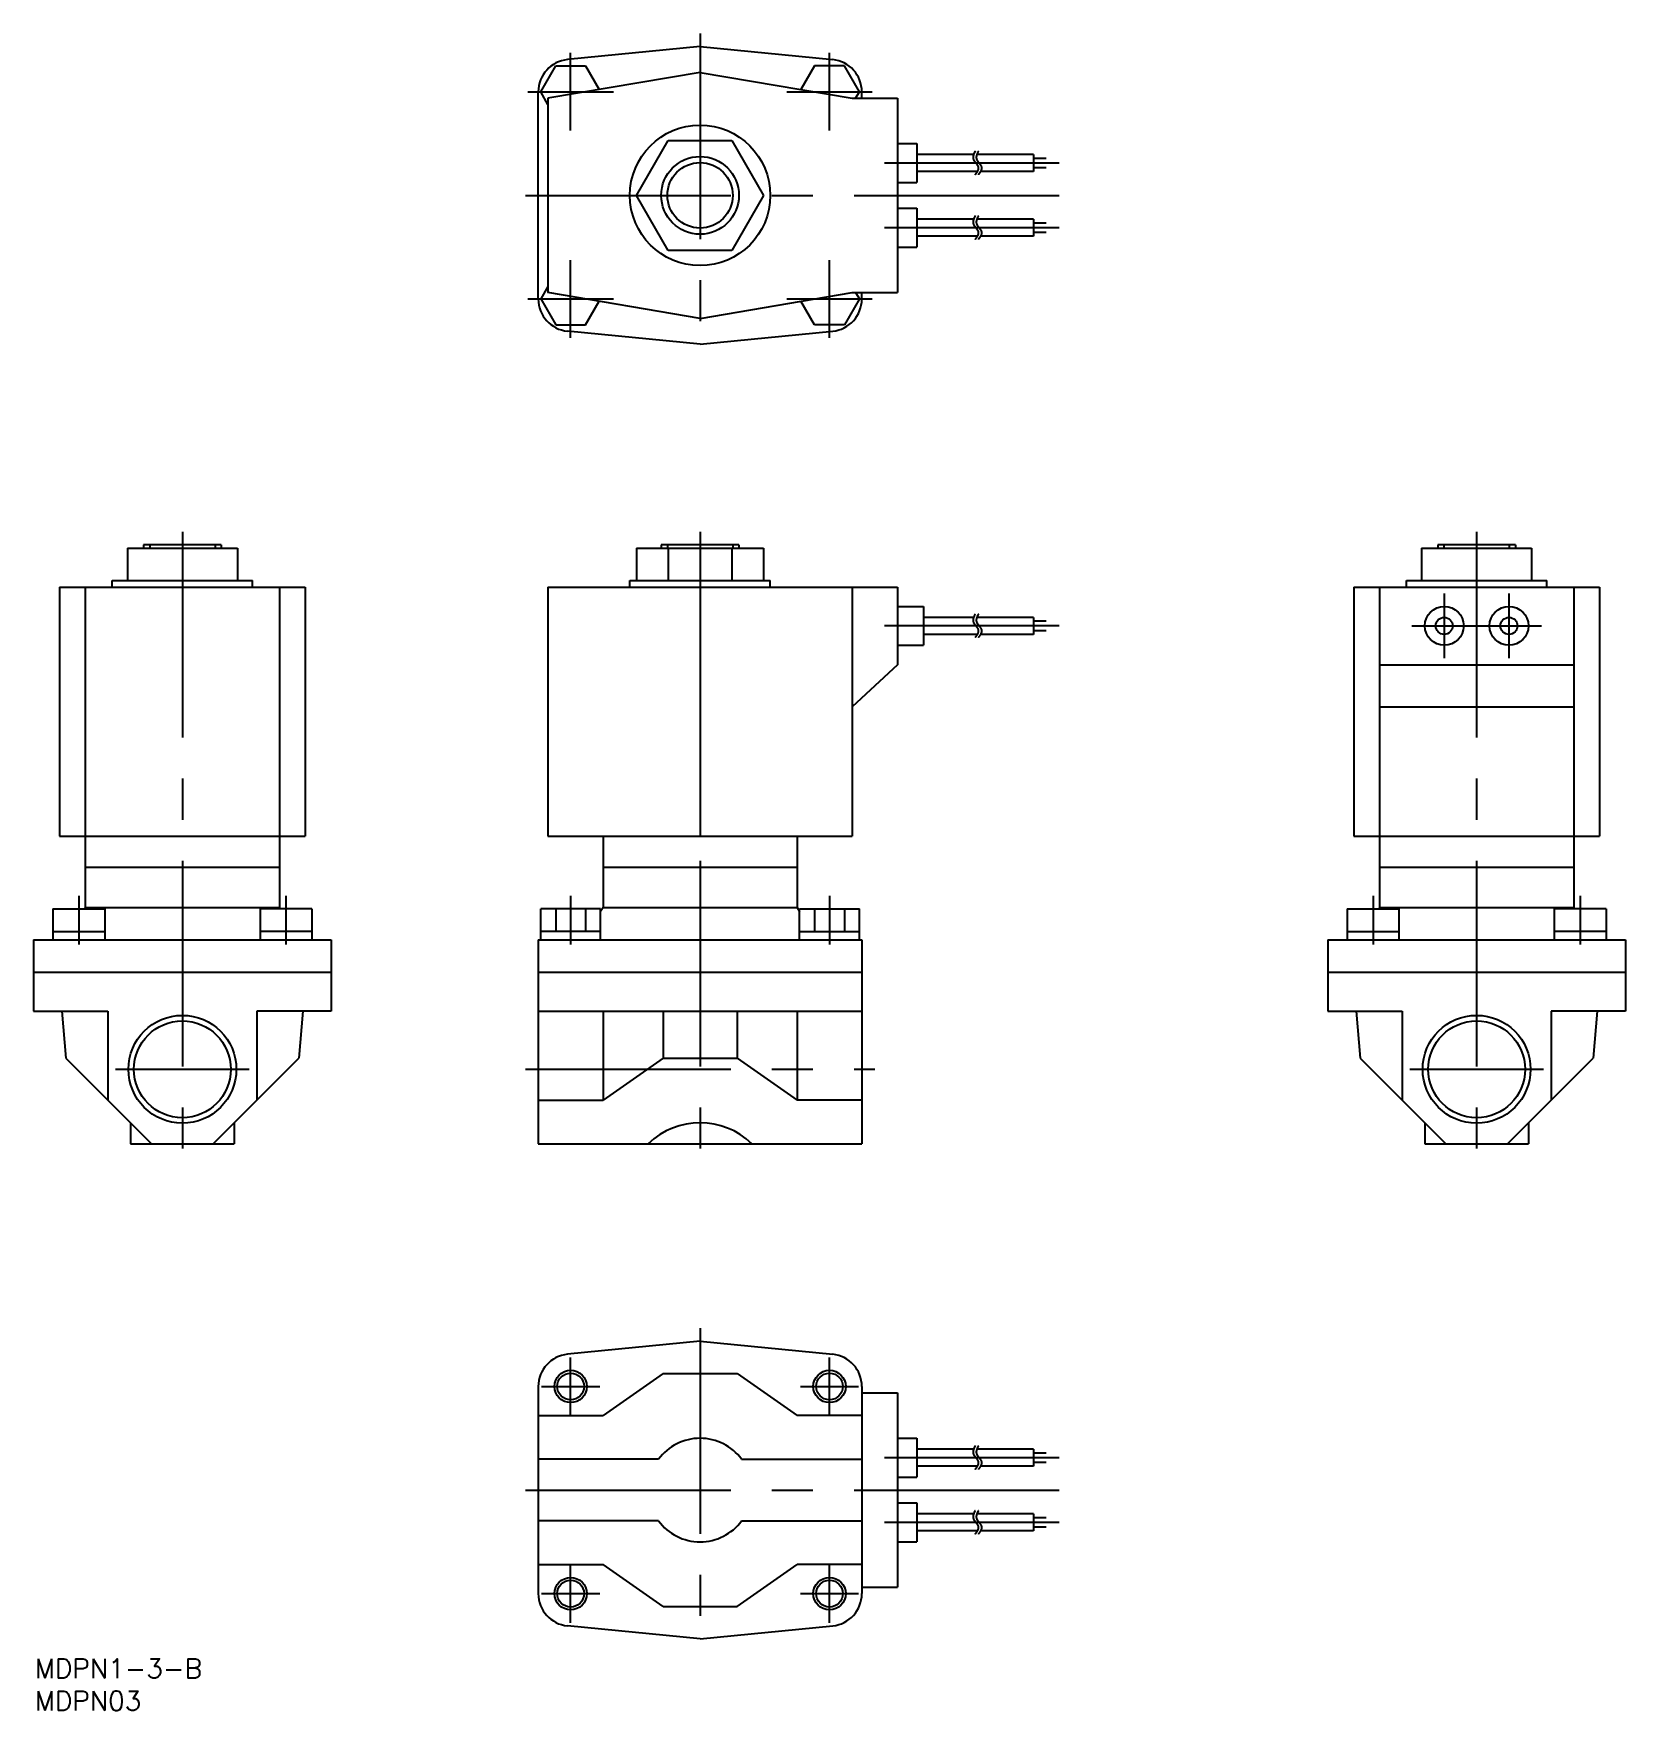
# Model space of a CAD drawing. Extents: x -223 to 23, y -99 to 160.
import ezdxf

# ---------------------------------------------------------------- set-up
doc = ezdxf.new("R2010")
doc.units = 0
doc.linetypes.add('CENTER', pattern=[50.8, 31.75, -6.35, 6.35, -6.35])
doc.layers.get('0').update_dxf_attribs({"linetype": 'CONTINUOUS'})
doc.layers.add('CENTER', color=1, linetype='CONTINUOUS')
doc.styles.get("Standard").update_dxf_attribs({"font": 'txt.shx', "height": 3, "bigfont": 'bigfont.shx'})

# ---------------------------------------------------------------- blocks, each defined once
blk = doc.blocks.new('*U2')
at = {"color": 7, "linetype": 'CONTINUOUS'}
blk.add_text('MDPN03', height=3, dxfattribs=at).set_placement((-222.8, -99.05))
blk = doc.blocks.new('*U3')
at = {"color": 7, "linetype": 'CONTINUOUS'}
blk.add_text('MDPN1-3-B', height=3, dxfattribs=at).set_placement((-222.8, -94.05))

msp = doc.modelspace()

# ---------------------------------------------------------------- linework, layer by layer
at = {"color": 7, "linetype": 'CONTINUOUS'}
for p, q in [((-120, 157.99999), (-140.49152, 155.97578)), ((-120, 157.99999), (-99.50848, 155.97577)), ((-144.6188, 150.99998), (-142.3094, 154.99997)), ((-120, 153.99999), (-143.5, 149.99999)), ((-142.3094, 155.00002), (-137.6906, 155.00002)), ((-137.69059, 154.99999), (-135.58197, 151.34775)), ((-120, 154), (-96.5, 150)), ((-102.30941, 155), (-104.41803, 151.34775)), ((-97.6906, 155.00002), (-102.3094, 155.00002)), ((-95.3812, 150.99999), (-97.6906, 154.99999)), ((-145, 119), (-145, 151)), ((-143.5, 149.06216), (-144.6188, 150.99997)), ((-95.95854, 150), (-95.3812, 150.99998)), ((-95, 150), (-95, 151)), ((-143.5, 150), (-143.5, 120)), ((-96.5, 150), (-89.5, 150)), ((-89.5, 150), (-89.5, 120)), ((-129.81496, 135), (-124.90748, 143.5)), ((-124.90748, 143.5), (-115.09252, 143.5)), ((-115.09252, 143.50001), (-110.18504, 135)), ((-89.5, 143.00004), (-86.5, 143.00004)), ((-86.5, 143.00004), (-86.5, 137.00004)), ((-77.72684, 141.315), (-86.49995, 141.315)), ((-68.5, 141.315), (-77.22684, 141.315)), ((-68.5, 141.315), (-68.5, 138.685)), ((-68.5, 140.75), (-66.5, 140.75)), ((-77.17236, 138.685), (-86.49995, 138.685)), ((-68.5, 138.685), (-76.67236, 138.685)), ((-66.5, 139.25), (-68.5, 139.25)), ((-124.90748, 126.5), (-129.81496, 135)), ((-110.18504, 135), (-115.09252, 126.5)), ((-89.5, 137.00004), (-86.5, 137.00004)), ((-89.5, 133.00004), (-86.5, 133.00004)), ((-86.5, 133.00004), (-86.5, 127.00004)), ((-77.72684, 131.315), (-86.49995, 131.315)), ((-68.5, 131.315), (-77.22684, 131.315)), ((-68.5, 131.315), (-68.5, 128.685)), ((-68.5, 130.75), (-66.5, 130.75)), ((-89.5, 127.00004), (-86.5, 127.00004)), ((-77.17236, 128.685), (-86.49995, 128.685)), ((-68.5, 128.685), (-76.67236, 128.685)), ((-66.5, 129.25), (-68.5, 129.25)), ((-115.09252, 126.5), (-124.90748, 126.5)), ((-143.5, 120.9378), (-144.61878, 119)), ((-120, 116.00001), (-143.49999, 120)), ((-120, 116), (-96.5, 120)), ((-96.5, 120), (-89.5, 120)), ((-95.95854, 120), (-95.3812, 119)), ((-95, 119), (-95, 120)), ((-144.6188, 119.00001), (-142.3094, 115.00001)), ((-137.69057, 114.99998), (-135.58194, 118.65225)), ((-102.30941, 114.99999), (-104.41804, 118.65225)), ((-95.3812, 119), (-97.6906, 114.99999)), ((-142.3094, 114.99998), (-137.6906, 114.99998)), ((-120, 112), (-140.49152, 114.02422)), ((-120, 112), (-99.50847, 114.02422)), ((-97.6906, 114.99998), (-102.3094, 114.99998)), ((-208.5, 80.5), (-191.5, 80.5)), ((-208.5, 80.5), (-208.5, 75.5)), ((-194, 81), (-206, 81)), ((-206, 81), (-206, 80.5)), ((-200, 80.5), (-200, 75.5)), ((-194, 81), (-194, 80.5)), ((-191.5, 80.5), (-191.5, 75.5)), ((-129.81496, 80.5), (-110.18504, 80.5)), ((-129.81496, 80.5), (-129.81496, 75.5)), ((-114, 81), (-126, 81)), ((-126, 81), (-126, 80.5)), ((-124.90748, 80.5), (-124.90748, 75.5)), ((-115.09252, 80.5), (-115.09252, 75.5)), ((-114, 81), (-114, 80.5)), ((-110.18504, 80.5), (-110.18504, 75.5)), ((-8.5, 80.5), (8.5, 80.5)), ((-8.5, 80.5), (-8.5, 75.5)), ((6, 81), (-6, 81)), ((-6, 81), (-6, 80.5)), ((0, 80.5), (0, 75.5)), ((6, 81), (6, 80.5)), ((8.5, 80.5), (8.5, 75.5)), ((-210.85, 75.5), (-189.15, 75.5)), ((-210.85, 74.5), (-210.85, 75.5)), ((-189.15, 74.5), (-189.15, 75.5)), ((-130.85, 75.5), (-109.15, 75.5)), ((-130.85, 74.5), (-130.85, 75.5)), ((-109.15, 74.5), (-109.15, 75.5)), ((-10.85, 75.5), (10.85, 75.5)), ((-10.85, 74.5), (-10.85, 75.5)), ((10.85, 74.5), (10.85, 75.5)), ((-219, 74.5), (-219, 36)), ((-219, 74.5), (-181, 74.5)), ((-215, 74.5), (-215, 36)), ((-185, 74.5), (-185, 36)), ((-181, 74.5), (-181, 36)), ((-143.5, 74.5), (-143.5, 36)), ((-143.5, 74.5), (-89.5, 74.5)), ((-120, 74.5), (-120, 36)), ((-96.5, 74.5), (-96.5, 36)), ((-89.5, 74.5), (-89.5, 62.5)), ((-19, 74.5), (-19, 36)), ((-19, 74.5), (19, 74.5)), ((-15, 74.5), (-15, 36)), ((15, 74.5), (15, 36)), ((19, 74.5), (19, 36)), ((-89.5, 71.50003), (-85.5, 71.50003)), ((-85.5, 71.50003), (-85.5, 65.50003)), ((-77.72684, 69.81503), (-85.49995, 69.81503)), ((-68.5, 69.81503), (-77.22684, 69.81503)), ((-68.5, 69.81503), (-68.5, 67.18503)), ((-68.5, 69.25003), (-66.5, 69.25003)), ((-66.5, 67.75003), (-68.5, 67.75003)), ((-89.5, 65.50003), (-85.5, 65.50003)), ((-77.17236, 67.18503), (-85.49995, 67.18503)), ((-68.5, 67.18503), (-76.67236, 67.18503)), ((-89.50001, 62.50001), (-96.5, 56.00001)), ((-15, 62.5), (15, 62.5)), ((-15, 56), (15, 56)), ((-219, 36), (-181, 36)), ((-215, 36), (-215, 25)), ((-185, 36), (-185, 25)), ((-143.5, 36), (-96.5, 36)), ((-135, 36), (-135, 25)), ((-105, 36), (-105, 25)), ((-19, 36), (19, 36)), ((-15, 36), (-15, 25)), ((15, 36), (15, 25)), ((-215, 31.2), (-185, 31.2)), ((-135, 31.2), (-105, 31.2)), ((-15, 31.2), (15, 31.2)), ((-219.99998, 24.8), (-212.00002, 24.8)), ((-219.99998, 24.8), (-219.99998, 20)), ((-216, 24.8), (-216, 21.3)), ((-215, 24.99998), (-215.12, 24.79997)), ((-215, 25), (-185, 25)), ((-212.00002, 24.8), (-212.00002, 20)), ((-180.00002, 24.8), (-187.99998, 24.8)), ((-187.99998, 24.8), (-187.99998, 20)), ((-184.99997, 25.00002), (-184.87997, 24.80001)), ((-184, 24.8), (-184, 21.3)), ((-180.00002, 24.8), (-180.00002, 20)), ((-135.3812, 24.8), (-144.6188, 24.8)), ((-144.6188, 20), (-144.6188, 24.8)), ((-142.3094, 24.8), (-142.3094, 21.3)), ((-137.6906, 24.8), (-137.6906, 21.3)), ((-135.00001, 24.99999), (-135.3812, 24.36467)), ((-135.3812, 20), (-135.3812, 24.8)), ((-135, 25), (-105, 25)), ((-104.99999, 24.99999), (-104.6188, 24.36467)), ((-104.6188, 24.8), (-95.3812, 24.8)), ((-104.6188, 20), (-104.6188, 24.8)), ((-102.3094, 24.8), (-102.3094, 21.3)), ((-97.6906, 24.8), (-97.6906, 21.3)), ((-95.3812, 20), (-95.3812, 24.8)), ((-19.99998, 24.8), (-12.00002, 24.8)), ((-19.99998, 24.8), (-19.99998, 20)), ((-16, 24.8), (-16, 21.3)), ((-15, 25), (-15.12001, 24.8)), ((-15, 25), (15, 25)), ((-12.00002, 24.8), (-12.00002, 20)), ((12.00002, 24.8), (12.00002, 20)), ((19.99998, 24.8), (12.00002, 24.8)), ((15, 25.00002), (15.12, 24.80002)), ((16, 24.8), (16, 21.3)), ((19.99998, 24.8), (19.99998, 20)), ((-219.99998, 21.3), (-212.00002, 21.3)), ((-180.00002, 21.3), (-187.99998, 21.3)), ((-135.3812, 21.3), (-144.6188, 21.3)), ((-104.6188, 21.3), (-95.3812, 21.3)), ((-19.99998, 21.3), (-12.00002, 21.3)), ((19.99998, 21.3), (12.00002, 21.3)), ((-223, 20), (-177, 20)), ((-223, 20), (-223, 9)), ((-177, 20), (-177, 9)), ((-145, 20), (-95, 20)), ((-145, 20), (-145, -11.5)), ((-95, 20), (-95, -11.5)), ((-23, 20), (23, 20)), ((-23, 20), (-23, 9)), ((23, 20), (23, 9)), ((-223, 15), (-177, 15)), ((-145, 15), (-95, 15)), ((-23, 15), (23, 15)), ((-223, 9), (-211.5, 9)), ((-218.6355, 9), (-218, 1.7365)), ((-211.5, 9), (-211.5, -4.7635)), ((-188.5, 9), (-188.5, -4.7635)), ((-177, 9), (-188.5, 9)), ((-181.36453, 9), (-182.00001, 1.7365)), ((-145, 9), (-95, 9)), ((-135, 9), (-135, -4.7635)), ((-125.71705, 9), (-125.71705, 1.7365)), ((-114.28295, 9), (-114.28295, 1.7365)), ((-105, 9), (-105, -4.7635)), ((-23, 9), (-11.5, 9)), ((-18.63548, 9), (-18, 1.7365)), ((-11.5, 9), (-11.5, -4.7635)), ((11.5, 9), (11.5, -4.7635)), ((23, 9), (11.5, 9)), ((18.6355, 9), (18, 1.7365)), ((-218, 1.7365), (-204.7634, -11.5)), ((-195.23654, -11.5), (-182, 1.7365)), ((-125.71705, 1.7365), (-135, -4.7635)), ((-125.71705, 1.7365), (-114.28295, 1.7365)), ((-114.28295, 1.7365), (-104.99999, -4.7635)), ((-17.99999, 1.7365), (-4.76345, -11.5)), ((4.7635, -11.5), (18, 1.7365)), ((-145, -4.7635), (-135, -4.7635)), ((-95, -4.7635), (-105, -4.7635)), ((-208, -8.2635), (-208, -11.5)), ((-192, -8.2635), (-192, -11.5)), ((-8, -8.2635), (-8, -11.5)), ((8, -8.2635), (8, -11.5)), ((-208, -11.5), (-192, -11.5)), ((-145, -11.5), (-95, -11.5)), ((-8, -11.5), (8, -11.5)), ((-120, -42), (-140.49153, -44.0242)), ((-120, -42), (-99.50848, -44.0242)), ((-145, -49), (-145, -81)), ((-125.71705, -47), (-135.00001, -53.5)), ((-125.71705, -47), (-114.28295, -47)), ((-114.28295, -47), (-105, -53.5)), ((-95, -49), (-95, -81)), ((-95, -50), (-89.5, -50)), ((-89.5, -50), (-89.5, -80)), ((-145, -53.5), (-135, -53.5)), ((-95, -53.5), (-105, -53.5)), ((-89.5, -57), (-86.5, -57)), ((-86.5, -57), (-86.5, -63)), ((-77.72684, -58.68504), (-86.49995, -58.68504)), ((-68.5, -58.68504), (-77.22684, -58.68504)), ((-68.5, -58.68504), (-68.5, -61.31504)), ((-68.5, -59.25004), (-66.5, -59.25004)), ((-126.42727, -60.2366), (-145, -60.2366)), ((-113.57273, -60.2366), (-95, -60.2366)), ((-77.17236, -61.31504), (-86.49995, -61.31504)), ((-68.5, -61.31504), (-76.67236, -61.31504)), ((-66.5, -60.75004), (-68.5, -60.75004)), ((-89.5, -63), (-86.5, -63)), ((-89.5, -67), (-86.5, -67)), ((-86.5, -67), (-86.5, -73)), ((-126.42723, -69.7635), (-145, -69.7635)), ((-113.57277, -69.7635), (-95, -69.7635)), ((-77.72684, -68.68504), (-86.49995, -68.68504)), ((-68.5, -68.68504), (-77.22684, -68.68504)), ((-68.5, -68.68504), (-68.5, -71.31504)), ((-68.5, -69.25004), (-66.5, -69.25004)), ((-77.17236, -71.31504), (-86.49995, -71.31504)), ((-68.5, -71.31504), (-76.67236, -71.31504)), ((-66.5, -70.75004), (-68.5, -70.75004)), ((-89.5, -73), (-86.5, -73)), ((-145, -76.5), (-135, -76.5)), ((-125.71706, -83), (-135.00001, -76.5)), ((-114.28295, -83), (-104.99999, -76.5)), ((-95, -76.5), (-105, -76.5)), ((-95, -80), (-89.5, -80)), ((-125.71705, -83), (-114.28295, -83)), ((-120, -88), (-140.49152, -85.9758)), ((-120, -88), (-99.50847, -85.9758))]:
    msp.add_line(p, q, dxfattribs=at)
at = {"color": 3, "linetype": 'CONTINUOUS'}
for p, q in [((-205.053, 81), (-205.053, 80.5)), ((-194.947, 81), (-194.947, 80.5)), ((-125.053, 81), (-125.053, 80.5)), ((-114.947, 81), (-114.947, 80.5)), ((-5.053, 81), (-5.053, 80.5)), ((5.053, 81), (5.053, 80.5))]:
    msp.add_line(p, q, dxfattribs=at)
at = {"color": 3}
for points in [[(-77.5, 141.815, 0), (-77.5102, 141.794, 0), (-77.5205, 141.774, 0), (-77.5307, 141.753, 0), (-77.5409, 141.732, 0), (-77.5511, 141.712, 0), (-77.5612, 141.691, 0), (-77.5713, 141.67, 0), (-77.5813, 141.65, 0), (-77.5912, 141.629, 0), (-77.601, 141.608, 0), (-77.6108, 141.588, 0), (-77.6204, 141.567, 0), (-77.6299, 141.546, 0), (-77.6393, 141.526, 0), (-77.6486, 141.505, 0), (-77.6578, 141.485, 0), (-77.6667, 141.464, 0), (-77.6756, 141.444, 0), (-77.6842, 141.423, 0), (-77.6927, 141.403, 0), (-77.701, 141.382, 0), (-77.7091, 141.362, 0), (-77.717, 141.341, 0), (-77.7247, 141.321, 0), (-77.7321, 141.3, 0), (-77.7394, 141.28, 0), (-77.7464, 141.26, 0), (-77.7531, 141.239, 0), (-77.7596, 141.219, 0), (-77.7657, 141.199, 0), (-77.7717, 141.179, 0), (-77.7773, 141.159, 0), (-77.7826, 141.138, 0), (-77.7876, 141.118, 0), (-77.7923, 141.098, 0), (-77.7967, 141.078, 0), (-77.8008, 141.058, 0), (-77.8045, 141.038, 0), (-77.8078, 141.018, 0), (-77.8108, 140.999, 0), (-77.8134, 140.979, 0), (-77.8156, 140.959, 0), (-77.8174, 140.939, 0), (-77.8189, 140.92, 0), (-77.8199, 140.9, 0), (-77.8205, 140.88, 0), (-77.8206, 140.861, 0), (-77.8204, 140.841, 0), (-77.8196, 140.822, 0), (-77.8185, 140.802, 0), (-77.8168, 140.783, 0), (-77.8147, 140.764, 0), (-77.8121, 140.745, 0), (-77.809, 140.725, 0), (-77.8054, 140.706, 0), (-77.8013, 140.687, 0), (-77.7966, 140.668, 0), (-77.7915, 140.649, 0), (-77.7859, 140.63, 0), (-77.7798, 140.612, 0), (-77.7732, 140.593, 0), (-77.7662, 140.574, 0), (-77.7587, 140.555, 0), (-77.7508, 140.537, 0), (-77.7425, 140.518, 0), (-77.7339, 140.5, 0), (-77.7248, 140.481, 0), (-77.7154, 140.463, 0), (-77.7056, 140.444, 0), (-77.6955, 140.426, 0), (-77.6851, 140.408, 0), (-77.6744, 140.389, 0), (-77.6634, 140.371, 0), (-77.6521, 140.353, 0), (-77.6405, 140.335, 0), (-77.6287, 140.317, 0), (-77.6166, 140.299, 0), (-77.6044, 140.28, 0), (-77.5919, 140.262, 0), (-77.5792, 140.244, 0), (-77.5664, 140.226, 0), (-77.5534, 140.208, 0), (-77.5402, 140.191, 0), (-77.5269, 140.173, 0), (-77.5135, 140.155, 0), (-77.5, 140.137, 0), (-77.4864, 140.119, 0), (-77.4727, 140.101, 0), (-77.4589, 140.083, 0), (-77.4451, 140.066, 0), (-77.4313, 140.048, 0), (-77.4175, 140.03, 0), (-77.4036, 140.012, 0), (-77.3897, 139.995, 0), (-77.3759, 139.977, 0), (-77.3621, 139.959, 0), (-77.3484, 139.941, 0), (-77.3347, 139.924, 0), (-77.3211, 139.906, 0), (-77.3076, 139.888, 0), (-77.2942, 139.87, 0), (-77.2809, 139.853, 0), (-77.2678, 139.835, 0), (-77.2548, 139.817, 0), (-77.2419, 139.8, 0), (-77.2293, 139.782, 0), (-77.2168, 139.764, 0), (-77.2046, 139.746, 0), (-77.1926, 139.729, 0), (-77.1808, 139.711, 0), (-77.1692, 139.693, 0), (-77.158, 139.675, 0), (-77.147, 139.658, 0), (-77.1363, 139.64, 0), (-77.1259, 139.622, 0), (-77.1158, 139.604, 0), (-77.1061, 139.586, 0), (-77.0967, 139.568, 0), (-77.0877, 139.55, 0), (-77.079, 139.532, 0), (-77.0708, 139.514, 0), (-77.063, 139.496, 0), (-77.0555, 139.478, 0), (-77.0486, 139.46, 0), (-77.042, 139.442, 0), (-77.036, 139.424, 0), (-77.0304, 139.406, 0), (-77.0253, 139.388, 0), (-77.0207, 139.37, 0), (-77.0167, 139.351, 0), (-77.0131, 139.333, 0), (-77.0102, 139.315, 0), (-77.0077, 139.296, 0), (-77.0059, 139.278, 0), (-77.0045, 139.26, 0), (-77.0037, 139.241, 0), (-77.0035, 139.223, 0), (-77.0037, 139.204, 0), (-77.0044, 139.185, 0), (-77.0057, 139.167, 0), (-77.0074, 139.148, 0), (-77.0096, 139.129, 0), (-77.0122, 139.111, 0), (-77.0153, 139.092, 0), (-77.0189, 139.073, 0), (-77.0229, 139.054, 0), (-77.0273, 139.035, 0), (-77.0321, 139.016, 0), (-77.0374, 138.998, 0), (-77.043, 138.979, 0), (-77.049, 138.96, 0), (-77.0554, 138.941, 0), (-77.0622, 138.922, 0), (-77.0694, 138.903, 0), (-77.0768, 138.883, 0), (-77.0847, 138.864, 0), (-77.0928, 138.845, 0), (-77.1013, 138.826, 0), (-77.1101, 138.807, 0), (-77.1192, 138.788, 0), (-77.1286, 138.768, 0), (-77.1383, 138.749, 0), (-77.1482, 138.73, 0), (-77.1584, 138.711, 0), (-77.1689, 138.691, 0), (-77.1796, 138.672, 0), (-77.1906, 138.653, 0), (-77.2018, 138.633, 0), (-77.2132, 138.614, 0), (-77.2248, 138.594, 0), (-77.2366, 138.575, 0), (-77.2486, 138.556, 0), (-77.2608, 138.536, 0), (-77.2731, 138.517, 0), (-77.2856, 138.497, 0), (-77.2983, 138.478, 0), (-77.3111, 138.458, 0), (-77.324, 138.439, 0), (-77.3371, 138.419, 0), (-77.3503, 138.4, 0), (-77.3635, 138.38, 0), (-77.3769, 138.361, 0), (-77.3904, 138.341, 0), (-77.4039, 138.322, 0), (-77.4175, 138.302, 0), (-77.4312, 138.283, 0), (-77.4449, 138.263, 0), (-77.4586, 138.244, 0), (-77.4724, 138.224, 0), (-77.4862, 138.205, 0), (-77.5, 138.185, 0)], [(-77, 141.815, 0), (-77.0102, 141.794, 0), (-77.0205, 141.774, 0), (-77.0307, 141.753, 0), (-77.0409, 141.732, 0), (-77.0511, 141.712, 0), (-77.0612, 141.691, 0), (-77.0713, 141.67, 0), (-77.0813, 141.65, 0), (-77.0912, 141.629, 0), (-77.101, 141.608, 0), (-77.1108, 141.588, 0), (-77.1204, 141.567, 0), (-77.1299, 141.546, 0), (-77.1393, 141.526, 0), (-77.1486, 141.505, 0), (-77.1578, 141.485, 0), (-77.1667, 141.464, 0), (-77.1756, 141.444, 0), (-77.1842, 141.423, 0), (-77.1927, 141.403, 0), (-77.201, 141.382, 0), (-77.2091, 141.362, 0), (-77.217, 141.341, 0), (-77.2247, 141.321, 0), (-77.2321, 141.3, 0), (-77.2394, 141.28, 0), (-77.2464, 141.26, 0), (-77.2531, 141.239, 0), (-77.2596, 141.219, 0), (-77.2657, 141.199, 0), (-77.2717, 141.179, 0), (-77.2773, 141.159, 0), (-77.2826, 141.138, 0), (-77.2876, 141.118, 0), (-77.2923, 141.098, 0), (-77.2967, 141.078, 0), (-77.3008, 141.058, 0), (-77.3045, 141.038, 0), (-77.3078, 141.018, 0), (-77.3108, 140.999, 0), (-77.3134, 140.979, 0), (-77.3156, 140.959, 0), (-77.3174, 140.939, 0), (-77.3189, 140.92, 0), (-77.3199, 140.9, 0), (-77.3205, 140.88, 0), (-77.3206, 140.861, 0), (-77.3204, 140.841, 0), (-77.3196, 140.822, 0), (-77.3185, 140.802, 0), (-77.3168, 140.783, 0), (-77.3147, 140.764, 0), (-77.3121, 140.745, 0), (-77.309, 140.725, 0), (-77.3054, 140.706, 0), (-77.3013, 140.687, 0), (-77.2966, 140.668, 0), (-77.2915, 140.649, 0), (-77.2859, 140.63, 0), (-77.2798, 140.612, 0), (-77.2732, 140.593, 0), (-77.2662, 140.574, 0), (-77.2587, 140.555, 0), (-77.2508, 140.537, 0), (-77.2425, 140.518, 0), (-77.2339, 140.5, 0), (-77.2248, 140.481, 0), (-77.2154, 140.463, 0), (-77.2056, 140.444, 0), (-77.1955, 140.426, 0), (-77.1851, 140.408, 0), (-77.1744, 140.389, 0), (-77.1634, 140.371, 0), (-77.1521, 140.353, 0), (-77.1405, 140.335, 0), (-77.1287, 140.317, 0), (-77.1166, 140.299, 0), (-77.1044, 140.28, 0), (-77.0919, 140.262, 0), (-77.0792, 140.244, 0), (-77.0664, 140.226, 0), (-77.0534, 140.208, 0), (-77.0402, 140.191, 0), (-77.0269, 140.173, 0), (-77.0135, 140.155, 0), (-77, 140.137, 0), (-76.9864, 140.119, 0), (-76.9727, 140.101, 0), (-76.9589, 140.083, 0), (-76.9451, 140.066, 0), (-76.9313, 140.048, 0), (-76.9175, 140.03, 0), (-76.9036, 140.012, 0), (-76.8897, 139.995, 0), (-76.8759, 139.977, 0), (-76.8621, 139.959, 0), (-76.8484, 139.941, 0), (-76.8347, 139.924, 0), (-76.8211, 139.906, 0), (-76.8076, 139.888, 0), (-76.7942, 139.87, 0), (-76.7809, 139.853, 0), (-76.7678, 139.835, 0), (-76.7548, 139.817, 0), (-76.7419, 139.8, 0), (-76.7293, 139.782, 0), (-76.7168, 139.764, 0), (-76.7046, 139.746, 0), (-76.6926, 139.729, 0), (-76.6808, 139.711, 0), (-76.6692, 139.693, 0), (-76.658, 139.675, 0), (-76.647, 139.658, 0), (-76.6363, 139.64, 0), (-76.6259, 139.622, 0), (-76.6158, 139.604, 0), (-76.6061, 139.586, 0), (-76.5967, 139.568, 0), (-76.5877, 139.55, 0), (-76.579, 139.532, 0), (-76.5708, 139.514, 0), (-76.563, 139.496, 0), (-76.5555, 139.478, 0), (-76.5486, 139.46, 0), (-76.542, 139.442, 0), (-76.536, 139.424, 0), (-76.5304, 139.406, 0), (-76.5253, 139.388, 0), (-76.5207, 139.37, 0), (-76.5167, 139.351, 0), (-76.5131, 139.333, 0), (-76.5102, 139.315, 0), (-76.5077, 139.296, 0), (-76.5059, 139.278, 0), (-76.5045, 139.26, 0), (-76.5037, 139.241, 0), (-76.5035, 139.223, 0), (-76.5037, 139.204, 0), (-76.5044, 139.185, 0), (-76.5057, 139.167, 0), (-76.5074, 139.148, 0), (-76.5096, 139.129, 0), (-76.5122, 139.111, 0), (-76.5153, 139.092, 0), (-76.5189, 139.073, 0), (-76.5229, 139.054, 0), (-76.5273, 139.035, 0), (-76.5321, 139.016, 0), (-76.5374, 138.998, 0), (-76.543, 138.979, 0), (-76.549, 138.96, 0), (-76.5554, 138.941, 0), (-76.5622, 138.922, 0), (-76.5694, 138.903, 0), (-76.5768, 138.883, 0), (-76.5847, 138.864, 0), (-76.5928, 138.845, 0), (-76.6013, 138.826, 0), (-76.6101, 138.807, 0), (-76.6192, 138.788, 0), (-76.6286, 138.768, 0), (-76.6383, 138.749, 0), (-76.6482, 138.73, 0), (-76.6584, 138.711, 0), (-76.6689, 138.691, 0), (-76.6796, 138.672, 0), (-76.6906, 138.653, 0), (-76.7018, 138.633, 0), (-76.7132, 138.614, 0), (-76.7248, 138.594, 0), (-76.7366, 138.575, 0), (-76.7486, 138.556, 0), (-76.7608, 138.536, 0), (-76.7731, 138.517, 0), (-76.7856, 138.497, 0), (-76.7983, 138.478, 0), (-76.8111, 138.458, 0), (-76.824, 138.439, 0), (-76.8371, 138.419, 0), (-76.8503, 138.4, 0), (-76.8635, 138.38, 0), (-76.8769, 138.361, 0), (-76.8904, 138.341, 0), (-76.9039, 138.322, 0), (-76.9175, 138.302, 0), (-76.9312, 138.283, 0), (-76.9449, 138.263, 0), (-76.9586, 138.244, 0), (-76.9724, 138.224, 0), (-76.9862, 138.205, 0), (-77, 138.185, 0)], [(-77.5, 131.815, 0), (-77.5102, 131.794, 0), (-77.5205, 131.774, 0), (-77.5307, 131.753, 0), (-77.5409, 131.732, 0), (-77.5511, 131.712, 0), (-77.5612, 131.691, 0), (-77.5713, 131.67, 0), (-77.5813, 131.65, 0), (-77.5912, 131.629, 0), (-77.601, 131.608, 0), (-77.6108, 131.588, 0), (-77.6204, 131.567, 0), (-77.6299, 131.546, 0), (-77.6393, 131.526, 0), (-77.6486, 131.505, 0), (-77.6578, 131.485, 0), (-77.6667, 131.464, 0), (-77.6756, 131.444, 0), (-77.6842, 131.423, 0), (-77.6927, 131.403, 0), (-77.701, 131.382, 0), (-77.7091, 131.362, 0), (-77.717, 131.341, 0), (-77.7247, 131.321, 0), (-77.7321, 131.3, 0), (-77.7394, 131.28, 0), (-77.7464, 131.26, 0), (-77.7531, 131.239, 0), (-77.7596, 131.219, 0), (-77.7657, 131.199, 0), (-77.7717, 131.179, 0), (-77.7773, 131.159, 0), (-77.7826, 131.138, 0), (-77.7876, 131.118, 0), (-77.7923, 131.098, 0), (-77.7967, 131.078, 0), (-77.8008, 131.058, 0), (-77.8045, 131.038, 0), (-77.8078, 131.018, 0), (-77.8108, 130.999, 0), (-77.8134, 130.979, 0), (-77.8156, 130.959, 0), (-77.8174, 130.939, 0), (-77.8189, 130.92, 0), (-77.8199, 130.9, 0), (-77.8205, 130.88, 0), (-77.8206, 130.861, 0), (-77.8204, 130.841, 0), (-77.8196, 130.822, 0), (-77.8185, 130.802, 0), (-77.8168, 130.783, 0), (-77.8147, 130.764, 0), (-77.8121, 130.745, 0), (-77.809, 130.725, 0), (-77.8054, 130.706, 0), (-77.8013, 130.687, 0), (-77.7966, 130.668, 0), (-77.7915, 130.649, 0), (-77.7859, 130.63, 0), (-77.7798, 130.612, 0), (-77.7732, 130.593, 0), (-77.7662, 130.574, 0), (-77.7587, 130.555, 0), (-77.7508, 130.537, 0), (-77.7425, 130.518, 0), (-77.7339, 130.5, 0), (-77.7248, 130.481, 0), (-77.7154, 130.463, 0), (-77.7056, 130.444, 0), (-77.6955, 130.426, 0), (-77.6851, 130.408, 0), (-77.6744, 130.389, 0), (-77.6634, 130.371, 0), (-77.6521, 130.353, 0), (-77.6405, 130.335, 0), (-77.6287, 130.317, 0), (-77.6166, 130.299, 0), (-77.6044, 130.28, 0), (-77.5919, 130.262, 0), (-77.5792, 130.244, 0), (-77.5664, 130.226, 0), (-77.5534, 130.208, 0), (-77.5402, 130.191, 0), (-77.5269, 130.173, 0), (-77.5135, 130.155, 0), (-77.5, 130.137, 0), (-77.4864, 130.119, 0), (-77.4727, 130.101, 0), (-77.4589, 130.083, 0), (-77.4451, 130.066, 0), (-77.4313, 130.048, 0), (-77.4175, 130.03, 0), (-77.4036, 130.012, 0), (-77.3897, 129.995, 0), (-77.3759, 129.977, 0), (-77.3621, 129.959, 0), (-77.3484, 129.941, 0), (-77.3347, 129.924, 0), (-77.3211, 129.906, 0), (-77.3076, 129.888, 0), (-77.2942, 129.87, 0), (-77.2809, 129.853, 0), (-77.2678, 129.835, 0), (-77.2548, 129.817, 0), (-77.2419, 129.8, 0), (-77.2293, 129.782, 0), (-77.2168, 129.764, 0), (-77.2046, 129.746, 0), (-77.1926, 129.729, 0), (-77.1808, 129.711, 0), (-77.1692, 129.693, 0), (-77.158, 129.675, 0), (-77.147, 129.658, 0), (-77.1363, 129.64, 0), (-77.1259, 129.622, 0), (-77.1158, 129.604, 0), (-77.1061, 129.586, 0), (-77.0967, 129.568, 0), (-77.0877, 129.55, 0), (-77.079, 129.532, 0), (-77.0708, 129.514, 0), (-77.063, 129.496, 0), (-77.0555, 129.478, 0), (-77.0486, 129.46, 0), (-77.042, 129.442, 0), (-77.036, 129.424, 0), (-77.0304, 129.406, 0), (-77.0253, 129.388, 0), (-77.0207, 129.37, 0), (-77.0167, 129.351, 0), (-77.0131, 129.333, 0), (-77.0102, 129.315, 0), (-77.0077, 129.296, 0), (-77.0059, 129.278, 0), (-77.0045, 129.26, 0), (-77.0037, 129.241, 0), (-77.0035, 129.223, 0), (-77.0037, 129.204, 0), (-77.0044, 129.185, 0), (-77.0057, 129.167, 0), (-77.0074, 129.148, 0), (-77.0096, 129.129, 0), (-77.0122, 129.111, 0), (-77.0153, 129.092, 0), (-77.0189, 129.073, 0), (-77.0229, 129.054, 0), (-77.0273, 129.035, 0), (-77.0321, 129.016, 0), (-77.0374, 128.998, 0), (-77.043, 128.979, 0), (-77.049, 128.96, 0), (-77.0554, 128.941, 0), (-77.0622, 128.922, 0), (-77.0694, 128.903, 0), (-77.0768, 128.883, 0), (-77.0847, 128.864, 0), (-77.0928, 128.845, 0), (-77.1013, 128.826, 0), (-77.1101, 128.807, 0), (-77.1192, 128.788, 0), (-77.1286, 128.768, 0), (-77.1383, 128.749, 0), (-77.1482, 128.73, 0), (-77.1584, 128.711, 0), (-77.1689, 128.691, 0), (-77.1796, 128.672, 0), (-77.1906, 128.653, 0), (-77.2018, 128.633, 0), (-77.2132, 128.614, 0), (-77.2248, 128.594, 0), (-77.2366, 128.575, 0), (-77.2486, 128.556, 0), (-77.2608, 128.536, 0), (-77.2731, 128.517, 0), (-77.2856, 128.497, 0), (-77.2983, 128.478, 0), (-77.3111, 128.458, 0), (-77.324, 128.439, 0), (-77.3371, 128.419, 0), (-77.3503, 128.4, 0), (-77.3635, 128.38, 0), (-77.3769, 128.361, 0), (-77.3904, 128.341, 0), (-77.4039, 128.322, 0), (-77.4175, 128.302, 0), (-77.4312, 128.283, 0), (-77.4449, 128.263, 0), (-77.4586, 128.244, 0), (-77.4724, 128.224, 0), (-77.4862, 128.205, 0), (-77.5, 128.185, 0)], [(-77, 131.815, 0), (-77.0102, 131.794, 0), (-77.0205, 131.774, 0), (-77.0307, 131.753, 0), (-77.0409, 131.732, 0), (-77.0511, 131.712, 0), (-77.0612, 131.691, 0), (-77.0713, 131.67, 0), (-77.0813, 131.65, 0), (-77.0912, 131.629, 0), (-77.101, 131.608, 0), (-77.1108, 131.588, 0), (-77.1204, 131.567, 0), (-77.1299, 131.546, 0), (-77.1393, 131.526, 0), (-77.1486, 131.505, 0), (-77.1578, 131.485, 0), (-77.1667, 131.464, 0), (-77.1756, 131.444, 0), (-77.1842, 131.423, 0), (-77.1927, 131.403, 0), (-77.201, 131.382, 0), (-77.2091, 131.362, 0), (-77.217, 131.341, 0), (-77.2247, 131.321, 0), (-77.2321, 131.3, 0), (-77.2394, 131.28, 0), (-77.2464, 131.26, 0), (-77.2531, 131.239, 0), (-77.2596, 131.219, 0), (-77.2657, 131.199, 0), (-77.2717, 131.179, 0), (-77.2773, 131.159, 0), (-77.2826, 131.138, 0), (-77.2876, 131.118, 0), (-77.2923, 131.098, 0), (-77.2967, 131.078, 0), (-77.3008, 131.058, 0), (-77.3045, 131.038, 0), (-77.3078, 131.018, 0), (-77.3108, 130.999, 0), (-77.3134, 130.979, 0), (-77.3156, 130.959, 0), (-77.3174, 130.939, 0), (-77.3189, 130.92, 0), (-77.3199, 130.9, 0), (-77.3205, 130.88, 0), (-77.3206, 130.861, 0), (-77.3204, 130.841, 0), (-77.3196, 130.822, 0), (-77.3185, 130.802, 0), (-77.3168, 130.783, 0), (-77.3147, 130.764, 0), (-77.3121, 130.745, 0), (-77.309, 130.725, 0), (-77.3054, 130.706, 0), (-77.3013, 130.687, 0), (-77.2966, 130.668, 0), (-77.2915, 130.649, 0), (-77.2859, 130.63, 0), (-77.2798, 130.612, 0), (-77.2732, 130.593, 0), (-77.2662, 130.574, 0), (-77.2587, 130.555, 0), (-77.2508, 130.537, 0), (-77.2425, 130.518, 0), (-77.2339, 130.5, 0), (-77.2248, 130.481, 0), (-77.2154, 130.463, 0), (-77.2056, 130.444, 0), (-77.1955, 130.426, 0), (-77.1851, 130.408, 0), (-77.1744, 130.389, 0), (-77.1634, 130.371, 0), (-77.1521, 130.353, 0), (-77.1405, 130.335, 0), (-77.1287, 130.317, 0), (-77.1166, 130.299, 0), (-77.1044, 130.28, 0), (-77.0919, 130.262, 0), (-77.0792, 130.244, 0), (-77.0664, 130.226, 0), (-77.0534, 130.208, 0), (-77.0402, 130.191, 0), (-77.0269, 130.173, 0), (-77.0135, 130.155, 0), (-77, 130.137, 0), (-76.9864, 130.119, 0), (-76.9727, 130.101, 0), (-76.9589, 130.083, 0), (-76.9451, 130.066, 0), (-76.9313, 130.048, 0), (-76.9175, 130.03, 0), (-76.9036, 130.012, 0), (-76.8897, 129.995, 0), (-76.8759, 129.977, 0), (-76.8621, 129.959, 0), (-76.8484, 129.941, 0), (-76.8347, 129.924, 0), (-76.8211, 129.906, 0), (-76.8076, 129.888, 0), (-76.7942, 129.87, 0), (-76.7809, 129.853, 0), (-76.7678, 129.835, 0), (-76.7548, 129.817, 0), (-76.7419, 129.8, 0), (-76.7293, 129.782, 0), (-76.7168, 129.764, 0), (-76.7046, 129.746, 0), (-76.6926, 129.729, 0), (-76.6808, 129.711, 0), (-76.6692, 129.693, 0), (-76.658, 129.675, 0), (-76.647, 129.658, 0), (-76.6363, 129.64, 0), (-76.6259, 129.622, 0), (-76.6158, 129.604, 0), (-76.6061, 129.586, 0), (-76.5967, 129.568, 0), (-76.5877, 129.55, 0), (-76.579, 129.532, 0), (-76.5708, 129.514, 0), (-76.563, 129.496, 0), (-76.5555, 129.478, 0), (-76.5486, 129.46, 0), (-76.542, 129.442, 0), (-76.536, 129.424, 0), (-76.5304, 129.406, 0), (-76.5253, 129.388, 0), (-76.5207, 129.37, 0), (-76.5167, 129.351, 0), (-76.5131, 129.333, 0), (-76.5102, 129.315, 0), (-76.5077, 129.296, 0), (-76.5059, 129.278, 0), (-76.5045, 129.26, 0), (-76.5037, 129.241, 0), (-76.5035, 129.223, 0), (-76.5037, 129.204, 0), (-76.5044, 129.185, 0), (-76.5057, 129.167, 0), (-76.5074, 129.148, 0), (-76.5096, 129.129, 0), (-76.5122, 129.111, 0), (-76.5153, 129.092, 0), (-76.5189, 129.073, 0), (-76.5229, 129.054, 0), (-76.5273, 129.035, 0), (-76.5321, 129.016, 0), (-76.5374, 128.998, 0), (-76.543, 128.979, 0), (-76.549, 128.96, 0), (-76.5554, 128.941, 0), (-76.5622, 128.922, 0), (-76.5694, 128.903, 0), (-76.5768, 128.883, 0), (-76.5847, 128.864, 0), (-76.5928, 128.845, 0), (-76.6013, 128.826, 0), (-76.6101, 128.807, 0), (-76.6192, 128.788, 0), (-76.6286, 128.768, 0), (-76.6383, 128.749, 0), (-76.6482, 128.73, 0), (-76.6584, 128.711, 0), (-76.6689, 128.691, 0), (-76.6796, 128.672, 0), (-76.6906, 128.653, 0), (-76.7018, 128.633, 0), (-76.7132, 128.614, 0), (-76.7248, 128.594, 0), (-76.7366, 128.575, 0), (-76.7486, 128.556, 0), (-76.7608, 128.536, 0), (-76.7731, 128.517, 0), (-76.7856, 128.497, 0), (-76.7983, 128.478, 0), (-76.8111, 128.458, 0), (-76.824, 128.439, 0), (-76.8371, 128.419, 0), (-76.8503, 128.4, 0), (-76.8635, 128.38, 0), (-76.8769, 128.361, 0), (-76.8904, 128.341, 0), (-76.9039, 128.322, 0), (-76.9175, 128.302, 0), (-76.9312, 128.283, 0), (-76.9449, 128.263, 0), (-76.9586, 128.244, 0), (-76.9724, 128.224, 0), (-76.9862, 128.205, 0), (-77, 128.185, 0)], [(-77.5, 70.315, 0), (-77.5102, 70.2943, 0), (-77.5205, 70.2736, 0), (-77.5307, 70.253, 0), (-77.5409, 70.2323, 0), (-77.5511, 70.2116, 0), (-77.5612, 70.1909, 0), (-77.5713, 70.1702, 0), (-77.5813, 70.1496, 0), (-77.5912, 70.1289, 0), (-77.601, 70.1083, 0), (-77.6108, 70.0876, 0), (-77.6204, 70.067, 0), (-77.6299, 70.0464, 0), (-77.6393, 70.0258, 0), (-77.6486, 70.0052, 0), (-77.6578, 69.9847, 0), (-77.6667, 69.9641, 0), (-77.6756, 69.9436, 0), (-77.6842, 69.9231, 0), (-77.6927, 69.9026, 0), (-77.701, 69.8821, 0), (-77.7091, 69.8617, 0), (-77.717, 69.8413, 0), (-77.7247, 69.8209, 0), (-77.7321, 69.8005, 0), (-77.7394, 69.7801, 0), (-77.7464, 69.7598, 0), (-77.7531, 69.7395, 0), (-77.7596, 69.7193, 0), (-77.7657, 69.699, 0), (-77.7717, 69.6788, 0), (-77.7773, 69.6587, 0), (-77.7826, 69.6385, 0), (-77.7876, 69.6184, 0), (-77.7923, 69.5984, 0), (-77.7967, 69.5783, 0), (-77.8008, 69.5583, 0), (-77.8045, 69.5384, 0), (-77.8078, 69.5185, 0), (-77.8108, 69.4986, 0), (-77.8134, 69.4788, 0), (-77.8156, 69.459, 0), (-77.8174, 69.4393, 0), (-77.8189, 69.4196, 0), (-77.8199, 69.3999, 0), (-77.8205, 69.3804, 0), (-77.8206, 69.3608, 0), (-77.8204, 69.3413, 0), (-77.8196, 69.3219, 0), (-77.8185, 69.3025, 0), (-77.8168, 69.2831, 0), (-77.8147, 69.2638, 0), (-77.8121, 69.2446, 0), (-77.809, 69.2254, 0), (-77.8054, 69.2063, 0), (-77.8013, 69.1872, 0), (-77.7966, 69.1682, 0), (-77.7915, 69.1493, 0), (-77.7859, 69.1304, 0), (-77.7798, 69.1116, 0), (-77.7732, 69.0928, 0), (-77.7662, 69.0741, 0), (-77.7587, 69.0554, 0), (-77.7508, 69.0368, 0), (-77.7425, 69.0182, 0), (-77.7339, 68.9996, 0), (-77.7248, 68.9812, 0), (-77.7154, 68.9627, 0), (-77.7056, 68.9443, 0), (-77.6955, 68.926, 0), (-77.6851, 68.9076, 0), (-77.6744, 68.8894, 0), (-77.6634, 68.8711, 0), (-77.6521, 68.8529, 0), (-77.6405, 68.8348, 0), (-77.6287, 68.8166, 0), (-77.6166, 68.7985, 0), (-77.6044, 68.7805, 0), (-77.5919, 68.7624, 0), (-77.5792, 68.7444, 0), (-77.5664, 68.7264, 0), (-77.5534, 68.7085, 0), (-77.5402, 68.6905, 0), (-77.5269, 68.6726, 0), (-77.5135, 68.6548, 0), (-77.5, 68.6369, 0), (-77.4864, 68.619, 0), (-77.4727, 68.6012, 0), (-77.4589, 68.5834, 0), (-77.4451, 68.5656, 0), (-77.4313, 68.5478, 0), (-77.4175, 68.5301, 0), (-77.4036, 68.5123, 0), (-77.3897, 68.4946, 0), (-77.3759, 68.4768, 0), (-77.3621, 68.4591, 0), (-77.3484, 68.4414, 0), (-77.3347, 68.4237, 0), (-77.3211, 68.4059, 0), (-77.3076, 68.3882, 0), (-77.2942, 68.3705, 0), (-77.2809, 68.3528, 0), (-77.2678, 68.3351, 0), (-77.2548, 68.3174, 0), (-77.2419, 68.2997, 0), (-77.2293, 68.2819, 0), (-77.2168, 68.2642, 0), (-77.2046, 68.2465, 0), (-77.1926, 68.2287, 0), (-77.1808, 68.211, 0), (-77.1692, 68.1932, 0), (-77.158, 68.1754, 0), (-77.147, 68.1576, 0), (-77.1363, 68.1398, 0), (-77.1259, 68.122, 0), (-77.1158, 68.1041, 0), (-77.1061, 68.0862, 0), (-77.0967, 68.0683, 0), (-77.0877, 68.0504, 0), (-77.079, 68.0325, 0), (-77.0708, 68.0145, 0), (-77.063, 67.9965, 0), (-77.0555, 67.9785, 0), (-77.0486, 67.9605, 0), (-77.042, 67.9424, 0), (-77.036, 67.9243, 0), (-77.0304, 67.9061, 0), (-77.0253, 67.8879, 0), (-77.0207, 67.8697, 0), (-77.0167, 67.8515, 0), (-77.0131, 67.8332, 0), (-77.0102, 67.8149, 0), (-77.0077, 67.7965, 0), (-77.0059, 67.7781, 0), (-77.0045, 67.7596, 0), (-77.0037, 67.7411, 0), (-77.0035, 67.7226, 0), (-77.0037, 67.704, 0), (-77.0044, 67.6854, 0), (-77.0057, 67.6668, 0), (-77.0074, 67.6481, 0), (-77.0096, 67.6294, 0), (-77.0122, 67.6107, 0), (-77.0153, 67.5919, 0), (-77.0189, 67.5731, 0), (-77.0229, 67.5543, 0), (-77.0273, 67.5354, 0), (-77.0321, 67.5165, 0), (-77.0374, 67.4976, 0), (-77.043, 67.4786, 0), (-77.049, 67.4596, 0), (-77.0554, 67.4406, 0), (-77.0622, 67.4216, 0), (-77.0694, 67.4025, 0), (-77.0768, 67.3834, 0), (-77.0847, 67.3643, 0), (-77.0928, 67.3452, 0), (-77.1013, 67.326, 0), (-77.1101, 67.3068, 0), (-77.1192, 67.2876, 0), (-77.1286, 67.2684, 0), (-77.1383, 67.2492, 0), (-77.1482, 67.2299, 0), (-77.1584, 67.2106, 0), (-77.1689, 67.1913, 0), (-77.1796, 67.172, 0), (-77.1906, 67.1526, 0), (-77.2018, 67.1333, 0), (-77.2132, 67.1139, 0), (-77.2248, 67.0945, 0), (-77.2366, 67.0751, 0), (-77.2486, 67.0557, 0), (-77.2608, 67.0362, 0), (-77.2731, 67.0168, 0), (-77.2856, 66.9973, 0), (-77.2983, 66.9779, 0), (-77.3111, 66.9584, 0), (-77.324, 66.9389, 0), (-77.3371, 66.9194, 0), (-77.3503, 66.8999, 0), (-77.3635, 66.8804, 0), (-77.3769, 66.8609, 0), (-77.3904, 66.8414, 0), (-77.4039, 66.8218, 0), (-77.4175, 66.8023, 0), (-77.4312, 66.7828, 0), (-77.4449, 66.7632, 0), (-77.4586, 66.7437, 0), (-77.4724, 66.7241, 0), (-77.4862, 66.7046, 0), (-77.5, 66.685, 0)], [(-77, 70.315, 0), (-77.0102, 70.2943, 0), (-77.0205, 70.2736, 0), (-77.0307, 70.253, 0), (-77.0409, 70.2323, 0), (-77.0511, 70.2116, 0), (-77.0612, 70.1909, 0), (-77.0713, 70.1702, 0), (-77.0813, 70.1496, 0), (-77.0912, 70.1289, 0), (-77.101, 70.1083, 0), (-77.1108, 70.0876, 0), (-77.1204, 70.067, 0), (-77.1299, 70.0464, 0), (-77.1393, 70.0258, 0), (-77.1486, 70.0052, 0), (-77.1578, 69.9847, 0), (-77.1667, 69.9641, 0), (-77.1756, 69.9436, 0), (-77.1842, 69.9231, 0), (-77.1927, 69.9026, 0), (-77.201, 69.8821, 0), (-77.2091, 69.8617, 0), (-77.217, 69.8413, 0), (-77.2247, 69.8209, 0), (-77.2321, 69.8005, 0), (-77.2394, 69.7801, 0), (-77.2464, 69.7598, 0), (-77.2531, 69.7395, 0), (-77.2596, 69.7193, 0), (-77.2657, 69.699, 0), (-77.2717, 69.6788, 0), (-77.2773, 69.6587, 0), (-77.2826, 69.6385, 0), (-77.2876, 69.6184, 0), (-77.2923, 69.5984, 0), (-77.2967, 69.5783, 0), (-77.3008, 69.5583, 0), (-77.3045, 69.5384, 0), (-77.3078, 69.5185, 0), (-77.3108, 69.4986, 0), (-77.3134, 69.4788, 0), (-77.3156, 69.459, 0), (-77.3174, 69.4393, 0), (-77.3189, 69.4196, 0), (-77.3199, 69.3999, 0), (-77.3205, 69.3804, 0), (-77.3206, 69.3608, 0), (-77.3204, 69.3413, 0), (-77.3196, 69.3219, 0), (-77.3185, 69.3025, 0), (-77.3168, 69.2831, 0), (-77.3147, 69.2638, 0), (-77.3121, 69.2446, 0), (-77.309, 69.2254, 0), (-77.3054, 69.2063, 0), (-77.3013, 69.1872, 0), (-77.2966, 69.1682, 0), (-77.2915, 69.1493, 0), (-77.2859, 69.1304, 0), (-77.2798, 69.1116, 0), (-77.2732, 69.0928, 0), (-77.2662, 69.0741, 0), (-77.2587, 69.0554, 0), (-77.2508, 69.0368, 0), (-77.2425, 69.0182, 0), (-77.2339, 68.9996, 0), (-77.2248, 68.9812, 0), (-77.2154, 68.9627, 0), (-77.2056, 68.9443, 0), (-77.1955, 68.926, 0), (-77.1851, 68.9076, 0), (-77.1744, 68.8894, 0), (-77.1634, 68.8711, 0), (-77.1521, 68.8529, 0), (-77.1405, 68.8348, 0), (-77.1287, 68.8166, 0), (-77.1166, 68.7985, 0), (-77.1044, 68.7805, 0), (-77.0919, 68.7624, 0), (-77.0792, 68.7444, 0), (-77.0664, 68.7264, 0), (-77.0534, 68.7085, 0), (-77.0402, 68.6905, 0), (-77.0269, 68.6726, 0), (-77.0135, 68.6548, 0), (-77, 68.6369, 0), (-76.9864, 68.619, 0), (-76.9727, 68.6012, 0), (-76.9589, 68.5834, 0), (-76.9451, 68.5656, 0), (-76.9313, 68.5478, 0), (-76.9175, 68.5301, 0), (-76.9036, 68.5123, 0), (-76.8897, 68.4946, 0), (-76.8759, 68.4768, 0), (-76.8621, 68.4591, 0), (-76.8484, 68.4414, 0), (-76.8347, 68.4237, 0), (-76.8211, 68.4059, 0), (-76.8076, 68.3882, 0), (-76.7942, 68.3705, 0), (-76.7809, 68.3528, 0), (-76.7678, 68.3351, 0), (-76.7548, 68.3174, 0), (-76.7419, 68.2997, 0), (-76.7293, 68.2819, 0), (-76.7168, 68.2642, 0), (-76.7046, 68.2465, 0), (-76.6926, 68.2287, 0), (-76.6808, 68.211, 0), (-76.6692, 68.1932, 0), (-76.658, 68.1754, 0), (-76.647, 68.1576, 0), (-76.6363, 68.1398, 0), (-76.6259, 68.122, 0), (-76.6158, 68.1041, 0), (-76.6061, 68.0862, 0), (-76.5967, 68.0683, 0), (-76.5877, 68.0504, 0), (-76.579, 68.0325, 0), (-76.5708, 68.0145, 0), (-76.563, 67.9965, 0), (-76.5555, 67.9785, 0), (-76.5486, 67.9605, 0), (-76.542, 67.9424, 0), (-76.536, 67.9243, 0), (-76.5304, 67.9061, 0), (-76.5253, 67.8879, 0), (-76.5207, 67.8697, 0), (-76.5167, 67.8515, 0), (-76.5131, 67.8332, 0), (-76.5102, 67.8149, 0), (-76.5077, 67.7965, 0), (-76.5059, 67.7781, 0), (-76.5045, 67.7596, 0), (-76.5037, 67.7411, 0), (-76.5035, 67.7226, 0), (-76.5037, 67.704, 0), (-76.5044, 67.6854, 0), (-76.5057, 67.6668, 0), (-76.5074, 67.6481, 0), (-76.5096, 67.6294, 0), (-76.5122, 67.6107, 0), (-76.5153, 67.5919, 0), (-76.5189, 67.5731, 0), (-76.5229, 67.5543, 0), (-76.5273, 67.5354, 0), (-76.5321, 67.5165, 0), (-76.5374, 67.4976, 0), (-76.543, 67.4786, 0), (-76.549, 67.4596, 0), (-76.5554, 67.4406, 0), (-76.5622, 67.4216, 0), (-76.5694, 67.4025, 0), (-76.5768, 67.3834, 0), (-76.5847, 67.3643, 0), (-76.5928, 67.3452, 0), (-76.6013, 67.326, 0), (-76.6101, 67.3068, 0), (-76.6192, 67.2876, 0), (-76.6286, 67.2684, 0), (-76.6383, 67.2492, 0), (-76.6482, 67.2299, 0), (-76.6584, 67.2106, 0), (-76.6689, 67.1913, 0), (-76.6796, 67.172, 0), (-76.6906, 67.1526, 0), (-76.7018, 67.1333, 0), (-76.7132, 67.1139, 0), (-76.7248, 67.0945, 0), (-76.7366, 67.0751, 0), (-76.7486, 67.0557, 0), (-76.7608, 67.0362, 0), (-76.7731, 67.0168, 0), (-76.7856, 66.9973, 0), (-76.7983, 66.9779, 0), (-76.8111, 66.9584, 0), (-76.824, 66.9389, 0), (-76.8371, 66.9194, 0), (-76.8503, 66.8999, 0), (-76.8635, 66.8804, 0), (-76.8769, 66.8609, 0), (-76.8904, 66.8414, 0), (-76.9039, 66.8218, 0), (-76.9175, 66.8023, 0), (-76.9312, 66.7828, 0), (-76.9449, 66.7632, 0), (-76.9586, 66.7437, 0), (-76.9724, 66.7241, 0), (-76.9862, 66.7046, 0), (-77, 66.685, 0)], [(-77.5, -58.185, 0), (-77.5102, -58.2057, 0), (-77.5205, -58.2264, 0), (-77.5307, -58.2471, 0), (-77.5409, -58.2678, 0), (-77.5511, -58.2885, 0), (-77.5612, -58.3092, 0), (-77.5713, -58.3298, 0), (-77.5813, -58.3505, 0), (-77.5912, -58.3711, 0), (-77.601, -58.3918, 0), (-77.6108, -58.4124, 0), (-77.6204, -58.433, 0), (-77.6299, -58.4537, 0), (-77.6393, -58.4742, 0), (-77.6486, -58.4948, 0), (-77.6578, -58.5154, 0), (-77.6667, -58.5359, 0), (-77.6756, -58.5565, 0), (-77.6842, -58.577, 0), (-77.6927, -58.5975, 0), (-77.701, -58.6179, 0), (-77.7091, -58.6384, 0), (-77.717, -58.6588, 0), (-77.7247, -58.6792, 0), (-77.7321, -58.6996, 0), (-77.7394, -58.7199, 0), (-77.7464, -58.7403, 0), (-77.7531, -58.7606, 0), (-77.7596, -58.7808, 0), (-77.7657, -58.801, 0), (-77.7717, -58.8212, 0), (-77.7773, -58.8414, 0), (-77.7826, -58.8615, 0), (-77.7876, -58.8816, 0), (-77.7923, -58.9017, 0), (-77.7967, -58.9217, 0), (-77.8008, -58.9417, 0), (-77.8045, -58.9617, 0), (-77.8078, -58.9816, 0), (-77.8108, -59.0014, 0), (-77.8134, -59.0213, 0), (-77.8156, -59.041, 0), (-77.8174, -59.0608, 0), (-77.8189, -59.0805, 0), (-77.8199, -59.1001, 0), (-77.8205, -59.1197, 0), (-77.8206, -59.1393, 0), (-77.8204, -59.1588, 0), (-77.8196, -59.1782, 0), (-77.8185, -59.1976, 0), (-77.8168, -59.217, 0), (-77.8147, -59.2362, 0), (-77.8121, -59.2555, 0), (-77.809, -59.2747, 0), (-77.8054, -59.2938, 0), (-77.8013, -59.3128, 0), (-77.7966, -59.3318, 0), (-77.7915, -59.3508, 0), (-77.7859, -59.3697, 0), (-77.7798, -59.3885, 0), (-77.7732, -59.4073, 0), (-77.7662, -59.426, 0), (-77.7587, -59.4447, 0), (-77.7508, -59.4633, 0), (-77.7425, -59.4819, 0), (-77.7339, -59.5004, 0), (-77.7248, -59.5189, 0), (-77.7154, -59.5374, 0), (-77.7056, -59.5558, 0), (-77.6955, -59.5741, 0), (-77.6851, -59.5924, 0), (-77.6744, -59.6107, 0), (-77.6634, -59.6289, 0), (-77.6521, -59.6471, 0), (-77.6405, -59.6653, 0), (-77.6287, -59.6834, 0), (-77.6166, -59.7015, 0), (-77.6044, -59.7196, 0), (-77.5919, -59.7376, 0), (-77.5792, -59.7557, 0), (-77.5664, -59.7736, 0), (-77.5534, -59.7916, 0), (-77.5402, -59.8095, 0), (-77.5269, -59.8274, 0), (-77.5135, -59.8453, 0), (-77.5, -59.8632, 0), (-77.4864, -59.881, 0), (-77.4727, -59.8989, 0), (-77.4589, -59.9167, 0), (-77.4451, -59.9345, 0), (-77.4313, -59.9522, 0), (-77.4175, -59.97, 0), (-77.4036, -59.9878, 0), (-77.3897, -60.0055, 0), (-77.3759, -60.0232, 0), (-77.3621, -60.041, 0), (-77.3484, -60.0587, 0), (-77.3347, -60.0764, 0), (-77.3211, -60.0941, 0), (-77.3076, -60.1118, 0), (-77.2942, -60.1295, 0), (-77.2809, -60.1473, 0), (-77.2678, -60.165, 0), (-77.2548, -60.1827, 0), (-77.2419, -60.2004, 0), (-77.2293, -60.2181, 0), (-77.2168, -60.2359, 0), (-77.2046, -60.2536, 0), (-77.1926, -60.2713, 0), (-77.1808, -60.2891, 0), (-77.1692, -60.3069, 0), (-77.158, -60.3247, 0), (-77.147, -60.3425, 0), (-77.1363, -60.3603, 0), (-77.1259, -60.3781, 0), (-77.1158, -60.396, 0), (-77.1061, -60.4138, 0), (-77.0967, -60.4317, 0), (-77.0877, -60.4496, 0), (-77.079, -60.4676, 0), (-77.0708, -60.4855, 0), (-77.063, -60.5035, 0), (-77.0555, -60.5216, 0), (-77.0486, -60.5396, 0), (-77.042, -60.5577, 0), (-77.036, -60.5758, 0), (-77.0304, -60.5939, 0), (-77.0253, -60.6121, 0), (-77.0207, -60.6303, 0), (-77.0167, -60.6486, 0), (-77.0131, -60.6669, 0), (-77.0102, -60.6852, 0), (-77.0077, -60.7036, 0), (-77.0059, -60.722, 0), (-77.0045, -60.7404, 0), (-77.0037, -60.7589, 0), (-77.0035, -60.7775, 0), (-77.0037, -60.796, 0), (-77.0044, -60.8146, 0), (-77.0057, -60.8333, 0), (-77.0074, -60.8519, 0), (-77.0096, -60.8706, 0), (-77.0122, -60.8894, 0), (-77.0153, -60.9081, 0), (-77.0189, -60.927, 0), (-77.0229, -60.9458, 0), (-77.0273, -60.9647, 0), (-77.0321, -60.9836, 0), (-77.0374, -61.0025, 0), (-77.043, -61.0214, 0), (-77.049, -61.0404, 0), (-77.0554, -61.0594, 0), (-77.0622, -61.0785, 0), (-77.0694, -61.0975, 0), (-77.0768, -61.1166, 0), (-77.0847, -61.1357, 0), (-77.0928, -61.1549, 0), (-77.1013, -61.174, 0), (-77.1101, -61.1932, 0), (-77.1192, -61.2124, 0), (-77.1286, -61.2317, 0), (-77.1383, -61.2509, 0), (-77.1482, -61.2702, 0), (-77.1584, -61.2895, 0), (-77.1689, -61.3088, 0), (-77.1796, -61.3281, 0), (-77.1906, -61.3474, 0), (-77.2018, -61.3668, 0), (-77.2132, -61.3862, 0), (-77.2248, -61.4056, 0), (-77.2366, -61.425, 0), (-77.2486, -61.4444, 0), (-77.2608, -61.4638, 0), (-77.2731, -61.4833, 0), (-77.2856, -61.5027, 0), (-77.2983, -61.5222, 0), (-77.3111, -61.5417, 0), (-77.324, -61.5612, 0), (-77.3371, -61.5806, 0), (-77.3503, -61.6002, 0), (-77.3635, -61.6197, 0), (-77.3769, -61.6392, 0), (-77.3904, -61.6587, 0), (-77.4039, -61.6782, 0), (-77.4175, -61.6978, 0), (-77.4312, -61.7173, 0), (-77.4449, -61.7369, 0), (-77.4586, -61.7564, 0), (-77.4724, -61.7759, 0), (-77.4862, -61.7955, 0), (-77.5, -61.815, 0)], [(-77, -58.185, 0), (-77.0102, -58.2057, 0), (-77.0205, -58.2264, 0), (-77.0307, -58.2471, 0), (-77.0409, -58.2678, 0), (-77.0511, -58.2885, 0), (-77.0612, -58.3092, 0), (-77.0713, -58.3298, 0), (-77.0813, -58.3505, 0), (-77.0912, -58.3711, 0), (-77.101, -58.3918, 0), (-77.1108, -58.4124, 0), (-77.1204, -58.433, 0), (-77.1299, -58.4537, 0), (-77.1393, -58.4742, 0), (-77.1486, -58.4948, 0), (-77.1578, -58.5154, 0), (-77.1667, -58.5359, 0), (-77.1756, -58.5565, 0), (-77.1842, -58.577, 0), (-77.1927, -58.5975, 0), (-77.201, -58.6179, 0), (-77.2091, -58.6384, 0), (-77.217, -58.6588, 0), (-77.2247, -58.6792, 0), (-77.2321, -58.6996, 0), (-77.2394, -58.7199, 0), (-77.2464, -58.7403, 0), (-77.2531, -58.7606, 0), (-77.2596, -58.7808, 0), (-77.2657, -58.801, 0), (-77.2717, -58.8212, 0), (-77.2773, -58.8414, 0), (-77.2826, -58.8615, 0), (-77.2876, -58.8816, 0), (-77.2923, -58.9017, 0), (-77.2967, -58.9217, 0), (-77.3008, -58.9417, 0), (-77.3045, -58.9617, 0), (-77.3078, -58.9816, 0), (-77.3108, -59.0014, 0), (-77.3134, -59.0213, 0), (-77.3156, -59.041, 0), (-77.3174, -59.0608, 0), (-77.3189, -59.0805, 0), (-77.3199, -59.1001, 0), (-77.3205, -59.1197, 0), (-77.3206, -59.1393, 0), (-77.3204, -59.1588, 0), (-77.3196, -59.1782, 0), (-77.3185, -59.1976, 0), (-77.3168, -59.217, 0), (-77.3147, -59.2362, 0), (-77.3121, -59.2555, 0), (-77.309, -59.2747, 0), (-77.3054, -59.2938, 0), (-77.3013, -59.3128, 0), (-77.2966, -59.3318, 0), (-77.2915, -59.3508, 0), (-77.2859, -59.3697, 0), (-77.2798, -59.3885, 0), (-77.2732, -59.4073, 0), (-77.2662, -59.426, 0), (-77.2587, -59.4447, 0), (-77.2508, -59.4633, 0), (-77.2425, -59.4819, 0), (-77.2339, -59.5004, 0), (-77.2248, -59.5189, 0), (-77.2154, -59.5374, 0), (-77.2056, -59.5558, 0), (-77.1955, -59.5741, 0), (-77.1851, -59.5924, 0), (-77.1744, -59.6107, 0), (-77.1634, -59.6289, 0), (-77.1521, -59.6471, 0), (-77.1405, -59.6653, 0), (-77.1287, -59.6834, 0), (-77.1166, -59.7015, 0), (-77.1044, -59.7196, 0), (-77.0919, -59.7376, 0), (-77.0792, -59.7557, 0), (-77.0664, -59.7736, 0), (-77.0534, -59.7916, 0), (-77.0402, -59.8095, 0), (-77.0269, -59.8274, 0), (-77.0135, -59.8453, 0), (-77, -59.8632, 0), (-76.9864, -59.881, 0), (-76.9727, -59.8989, 0), (-76.9589, -59.9167, 0), (-76.9451, -59.9345, 0), (-76.9313, -59.9522, 0), (-76.9175, -59.97, 0), (-76.9036, -59.9878, 0), (-76.8897, -60.0055, 0), (-76.8759, -60.0232, 0), (-76.8621, -60.041, 0), (-76.8484, -60.0587, 0), (-76.8347, -60.0764, 0), (-76.8211, -60.0941, 0), (-76.8076, -60.1118, 0), (-76.7942, -60.1295, 0), (-76.7809, -60.1473, 0), (-76.7678, -60.165, 0), (-76.7548, -60.1827, 0), (-76.7419, -60.2004, 0), (-76.7293, -60.2181, 0), (-76.7168, -60.2359, 0), (-76.7046, -60.2536, 0), (-76.6926, -60.2713, 0), (-76.6808, -60.2891, 0), (-76.6692, -60.3069, 0), (-76.658, -60.3247, 0), (-76.647, -60.3425, 0), (-76.6363, -60.3603, 0), (-76.6259, -60.3781, 0), (-76.6158, -60.396, 0), (-76.6061, -60.4138, 0), (-76.5967, -60.4317, 0), (-76.5877, -60.4496, 0), (-76.579, -60.4676, 0), (-76.5708, -60.4855, 0), (-76.563, -60.5035, 0), (-76.5555, -60.5216, 0), (-76.5486, -60.5396, 0), (-76.542, -60.5577, 0), (-76.536, -60.5758, 0), (-76.5304, -60.5939, 0), (-76.5253, -60.6121, 0), (-76.5207, -60.6303, 0), (-76.5167, -60.6486, 0), (-76.5131, -60.6669, 0), (-76.5102, -60.6852, 0), (-76.5077, -60.7036, 0), (-76.5059, -60.722, 0), (-76.5045, -60.7404, 0), (-76.5037, -60.7589, 0), (-76.5035, -60.7775, 0), (-76.5037, -60.796, 0), (-76.5044, -60.8146, 0), (-76.5057, -60.8333, 0), (-76.5074, -60.8519, 0), (-76.5096, -60.8706, 0), (-76.5122, -60.8894, 0), (-76.5153, -60.9081, 0), (-76.5189, -60.927, 0), (-76.5229, -60.9458, 0), (-76.5273, -60.9647, 0), (-76.5321, -60.9836, 0), (-76.5374, -61.0025, 0), (-76.543, -61.0214, 0), (-76.549, -61.0404, 0), (-76.5554, -61.0594, 0), (-76.5622, -61.0785, 0), (-76.5694, -61.0975, 0), (-76.5768, -61.1166, 0), (-76.5847, -61.1357, 0), (-76.5928, -61.1549, 0), (-76.6013, -61.174, 0), (-76.6101, -61.1932, 0), (-76.6192, -61.2124, 0), (-76.6286, -61.2317, 0), (-76.6383, -61.2509, 0), (-76.6482, -61.2702, 0), (-76.6584, -61.2895, 0), (-76.6689, -61.3088, 0), (-76.6796, -61.3281, 0), (-76.6906, -61.3474, 0), (-76.7018, -61.3668, 0), (-76.7132, -61.3862, 0), (-76.7248, -61.4056, 0), (-76.7366, -61.425, 0), (-76.7486, -61.4444, 0), (-76.7608, -61.4638, 0), (-76.7731, -61.4833, 0), (-76.7856, -61.5027, 0), (-76.7983, -61.5222, 0), (-76.8111, -61.5417, 0), (-76.824, -61.5612, 0), (-76.8371, -61.5806, 0), (-76.8503, -61.6002, 0), (-76.8635, -61.6197, 0), (-76.8769, -61.6392, 0), (-76.8904, -61.6587, 0), (-76.9039, -61.6782, 0), (-76.9175, -61.6978, 0), (-76.9312, -61.7173, 0), (-76.9449, -61.7369, 0), (-76.9586, -61.7564, 0), (-76.9724, -61.7759, 0), (-76.9862, -61.7955, 0), (-77, -61.815, 0)], [(-77.5, -68.185, 0), (-77.5102, -68.2057, 0), (-77.5205, -68.2264, 0), (-77.5307, -68.2471, 0), (-77.5409, -68.2678, 0), (-77.5511, -68.2885, 0), (-77.5612, -68.3092, 0), (-77.5713, -68.3298, 0), (-77.5813, -68.3505, 0), (-77.5912, -68.3711, 0), (-77.601, -68.3918, 0), (-77.6108, -68.4124, 0), (-77.6204, -68.433, 0), (-77.6299, -68.4537, 0), (-77.6393, -68.4742, 0), (-77.6486, -68.4948, 0), (-77.6578, -68.5154, 0), (-77.6667, -68.5359, 0), (-77.6756, -68.5565, 0), (-77.6842, -68.577, 0), (-77.6927, -68.5975, 0), (-77.701, -68.6179, 0), (-77.7091, -68.6384, 0), (-77.717, -68.6588, 0), (-77.7247, -68.6792, 0), (-77.7321, -68.6996, 0), (-77.7394, -68.7199, 0), (-77.7464, -68.7403, 0), (-77.7531, -68.7606, 0), (-77.7596, -68.7808, 0), (-77.7657, -68.801, 0), (-77.7717, -68.8212, 0), (-77.7773, -68.8414, 0), (-77.7826, -68.8615, 0), (-77.7876, -68.8816, 0), (-77.7923, -68.9017, 0), (-77.7967, -68.9217, 0), (-77.8008, -68.9417, 0), (-77.8045, -68.9617, 0), (-77.8078, -68.9816, 0), (-77.8108, -69.0014, 0), (-77.8134, -69.0213, 0), (-77.8156, -69.041, 0), (-77.8174, -69.0608, 0), (-77.8189, -69.0805, 0), (-77.8199, -69.1001, 0), (-77.8205, -69.1197, 0), (-77.8206, -69.1393, 0), (-77.8204, -69.1588, 0), (-77.8196, -69.1782, 0), (-77.8185, -69.1976, 0), (-77.8168, -69.217, 0), (-77.8147, -69.2362, 0), (-77.8121, -69.2555, 0), (-77.809, -69.2747, 0), (-77.8054, -69.2938, 0), (-77.8013, -69.3128, 0), (-77.7966, -69.3318, 0), (-77.7915, -69.3508, 0), (-77.7859, -69.3697, 0), (-77.7798, -69.3885, 0), (-77.7732, -69.4073, 0), (-77.7662, -69.426, 0), (-77.7587, -69.4447, 0), (-77.7508, -69.4633, 0), (-77.7425, -69.4819, 0), (-77.7339, -69.5004, 0), (-77.7248, -69.5189, 0), (-77.7154, -69.5374, 0), (-77.7056, -69.5558, 0), (-77.6955, -69.5741, 0), (-77.6851, -69.5924, 0), (-77.6744, -69.6107, 0), (-77.6634, -69.6289, 0), (-77.6521, -69.6471, 0), (-77.6405, -69.6653, 0), (-77.6287, -69.6834, 0), (-77.6166, -69.7015, 0), (-77.6044, -69.7196, 0), (-77.5919, -69.7376, 0), (-77.5792, -69.7557, 0), (-77.5664, -69.7736, 0), (-77.5534, -69.7916, 0), (-77.5402, -69.8095, 0), (-77.5269, -69.8274, 0), (-77.5135, -69.8453, 0), (-77.5, -69.8632, 0), (-77.4864, -69.881, 0), (-77.4727, -69.8989, 0), (-77.4589, -69.9167, 0), (-77.4451, -69.9345, 0), (-77.4313, -69.9522, 0), (-77.4175, -69.97, 0), (-77.4036, -69.9878, 0), (-77.3897, -70.0055, 0), (-77.3759, -70.0232, 0), (-77.3621, -70.041, 0), (-77.3484, -70.0587, 0), (-77.3347, -70.0764, 0), (-77.3211, -70.0941, 0), (-77.3076, -70.1118, 0), (-77.2942, -70.1295, 0), (-77.2809, -70.1473, 0), (-77.2678, -70.165, 0), (-77.2548, -70.1827, 0), (-77.2419, -70.2004, 0), (-77.2293, -70.2181, 0), (-77.2168, -70.2359, 0), (-77.2046, -70.2536, 0), (-77.1926, -70.2713, 0), (-77.1808, -70.2891, 0), (-77.1692, -70.3069, 0), (-77.158, -70.3247, 0), (-77.147, -70.3425, 0), (-77.1363, -70.3603, 0), (-77.1259, -70.3781, 0), (-77.1158, -70.396, 0), (-77.1061, -70.4138, 0), (-77.0967, -70.4317, 0), (-77.0877, -70.4496, 0), (-77.079, -70.4676, 0), (-77.0708, -70.4855, 0), (-77.063, -70.5035, 0), (-77.0555, -70.5216, 0), (-77.0486, -70.5396, 0), (-77.042, -70.5577, 0), (-77.036, -70.5758, 0), (-77.0304, -70.5939, 0), (-77.0253, -70.6121, 0), (-77.0207, -70.6303, 0), (-77.0167, -70.6486, 0), (-77.0131, -70.6669, 0), (-77.0102, -70.6852, 0), (-77.0077, -70.7036, 0), (-77.0059, -70.722, 0), (-77.0045, -70.7404, 0), (-77.0037, -70.7589, 0), (-77.0035, -70.7775, 0), (-77.0037, -70.796, 0), (-77.0044, -70.8146, 0), (-77.0057, -70.8333, 0), (-77.0074, -70.8519, 0), (-77.0096, -70.8706, 0), (-77.0122, -70.8894, 0), (-77.0153, -70.9081, 0), (-77.0189, -70.927, 0), (-77.0229, -70.9458, 0), (-77.0273, -70.9647, 0), (-77.0321, -70.9836, 0), (-77.0374, -71.0025, 0), (-77.043, -71.0214, 0), (-77.049, -71.0404, 0), (-77.0554, -71.0594, 0), (-77.0622, -71.0785, 0), (-77.0694, -71.0975, 0), (-77.0768, -71.1166, 0), (-77.0847, -71.1357, 0), (-77.0928, -71.1549, 0), (-77.1013, -71.174, 0), (-77.1101, -71.1932, 0), (-77.1192, -71.2124, 0), (-77.1286, -71.2317, 0), (-77.1383, -71.2509, 0), (-77.1482, -71.2702, 0), (-77.1584, -71.2895, 0), (-77.1689, -71.3088, 0), (-77.1796, -71.3281, 0), (-77.1906, -71.3474, 0), (-77.2018, -71.3668, 0), (-77.2132, -71.3862, 0), (-77.2248, -71.4056, 0), (-77.2366, -71.425, 0), (-77.2486, -71.4444, 0), (-77.2608, -71.4638, 0), (-77.2731, -71.4833, 0), (-77.2856, -71.5027, 0), (-77.2983, -71.5222, 0), (-77.3111, -71.5417, 0), (-77.324, -71.5612, 0), (-77.3371, -71.5806, 0), (-77.3503, -71.6002, 0), (-77.3635, -71.6197, 0), (-77.3769, -71.6392, 0), (-77.3904, -71.6587, 0), (-77.4039, -71.6782, 0), (-77.4175, -71.6978, 0), (-77.4312, -71.7173, 0), (-77.4449, -71.7369, 0), (-77.4586, -71.7564, 0), (-77.4724, -71.7759, 0), (-77.4862, -71.7955, 0), (-77.5, -71.815, 0)], [(-77, -68.185, 0), (-77.0102, -68.2057, 0), (-77.0205, -68.2264, 0), (-77.0307, -68.2471, 0), (-77.0409, -68.2678, 0), (-77.0511, -68.2885, 0), (-77.0612, -68.3092, 0), (-77.0713, -68.3298, 0), (-77.0813, -68.3505, 0), (-77.0912, -68.3711, 0), (-77.101, -68.3918, 0), (-77.1108, -68.4124, 0), (-77.1204, -68.433, 0), (-77.1299, -68.4537, 0), (-77.1393, -68.4742, 0), (-77.1486, -68.4948, 0), (-77.1578, -68.5154, 0), (-77.1667, -68.5359, 0), (-77.1756, -68.5565, 0), (-77.1842, -68.577, 0), (-77.1927, -68.5975, 0), (-77.201, -68.6179, 0), (-77.2091, -68.6384, 0), (-77.217, -68.6588, 0), (-77.2247, -68.6792, 0), (-77.2321, -68.6996, 0), (-77.2394, -68.7199, 0), (-77.2464, -68.7403, 0), (-77.2531, -68.7606, 0), (-77.2596, -68.7808, 0), (-77.2657, -68.801, 0), (-77.2717, -68.8212, 0), (-77.2773, -68.8414, 0), (-77.2826, -68.8615, 0), (-77.2876, -68.8816, 0), (-77.2923, -68.9017, 0), (-77.2967, -68.9217, 0), (-77.3008, -68.9417, 0), (-77.3045, -68.9617, 0), (-77.3078, -68.9816, 0), (-77.3108, -69.0014, 0), (-77.3134, -69.0213, 0), (-77.3156, -69.041, 0), (-77.3174, -69.0608, 0), (-77.3189, -69.0805, 0), (-77.3199, -69.1001, 0), (-77.3205, -69.1197, 0), (-77.3206, -69.1393, 0), (-77.3204, -69.1588, 0), (-77.3196, -69.1782, 0), (-77.3185, -69.1976, 0), (-77.3168, -69.217, 0), (-77.3147, -69.2362, 0), (-77.3121, -69.2555, 0), (-77.309, -69.2747, 0), (-77.3054, -69.2938, 0), (-77.3013, -69.3128, 0), (-77.2966, -69.3318, 0), (-77.2915, -69.3508, 0), (-77.2859, -69.3697, 0), (-77.2798, -69.3885, 0), (-77.2732, -69.4073, 0), (-77.2662, -69.426, 0), (-77.2587, -69.4447, 0), (-77.2508, -69.4633, 0), (-77.2425, -69.4819, 0), (-77.2339, -69.5004, 0), (-77.2248, -69.5189, 0), (-77.2154, -69.5374, 0), (-77.2056, -69.5558, 0), (-77.1955, -69.5741, 0), (-77.1851, -69.5924, 0), (-77.1744, -69.6107, 0), (-77.1634, -69.6289, 0), (-77.1521, -69.6471, 0), (-77.1405, -69.6653, 0), (-77.1287, -69.6834, 0), (-77.1166, -69.7015, 0), (-77.1044, -69.7196, 0), (-77.0919, -69.7376, 0), (-77.0792, -69.7557, 0), (-77.0664, -69.7736, 0), (-77.0534, -69.7916, 0), (-77.0402, -69.8095, 0), (-77.0269, -69.8274, 0), (-77.0135, -69.8453, 0), (-77, -69.8632, 0), (-76.9864, -69.881, 0), (-76.9727, -69.8989, 0), (-76.9589, -69.9167, 0), (-76.9451, -69.9345, 0), (-76.9313, -69.9522, 0), (-76.9175, -69.97, 0), (-76.9036, -69.9878, 0), (-76.8897, -70.0055, 0), (-76.8759, -70.0232, 0), (-76.8621, -70.041, 0), (-76.8484, -70.0587, 0), (-76.8347, -70.0764, 0), (-76.8211, -70.0941, 0), (-76.8076, -70.1118, 0), (-76.7942, -70.1295, 0), (-76.7809, -70.1473, 0), (-76.7678, -70.165, 0), (-76.7548, -70.1827, 0), (-76.7419, -70.2004, 0), (-76.7293, -70.2181, 0), (-76.7168, -70.2359, 0), (-76.7046, -70.2536, 0), (-76.6926, -70.2713, 0), (-76.6808, -70.2891, 0), (-76.6692, -70.3069, 0), (-76.658, -70.3247, 0), (-76.647, -70.3425, 0), (-76.6363, -70.3603, 0), (-76.6259, -70.3781, 0), (-76.6158, -70.396, 0), (-76.6061, -70.4138, 0), (-76.5967, -70.4317, 0), (-76.5877, -70.4496, 0), (-76.579, -70.4676, 0), (-76.5708, -70.4855, 0), (-76.563, -70.5035, 0), (-76.5555, -70.5216, 0), (-76.5486, -70.5396, 0), (-76.542, -70.5577, 0), (-76.536, -70.5758, 0), (-76.5304, -70.5939, 0), (-76.5253, -70.6121, 0), (-76.5207, -70.6303, 0), (-76.5167, -70.6486, 0), (-76.5131, -70.6669, 0), (-76.5102, -70.6852, 0), (-76.5077, -70.7036, 0), (-76.5059, -70.722, 0), (-76.5045, -70.7404, 0), (-76.5037, -70.7589, 0), (-76.5035, -70.7775, 0), (-76.5037, -70.796, 0), (-76.5044, -70.8146, 0), (-76.5057, -70.8333, 0), (-76.5074, -70.8519, 0), (-76.5096, -70.8706, 0), (-76.5122, -70.8894, 0), (-76.5153, -70.9081, 0), (-76.5189, -70.927, 0), (-76.5229, -70.9458, 0), (-76.5273, -70.9647, 0), (-76.5321, -70.9836, 0), (-76.5374, -71.0025, 0), (-76.543, -71.0214, 0), (-76.549, -71.0404, 0), (-76.5554, -71.0594, 0), (-76.5622, -71.0785, 0), (-76.5694, -71.0975, 0), (-76.5768, -71.1166, 0), (-76.5847, -71.1357, 0), (-76.5928, -71.1549, 0), (-76.6013, -71.174, 0), (-76.6101, -71.1932, 0), (-76.6192, -71.2124, 0), (-76.6286, -71.2317, 0), (-76.6383, -71.2509, 0), (-76.6482, -71.2702, 0), (-76.6584, -71.2895, 0), (-76.6689, -71.3088, 0), (-76.6796, -71.3281, 0), (-76.6906, -71.3474, 0), (-76.7018, -71.3668, 0), (-76.7132, -71.3862, 0), (-76.7248, -71.4056, 0), (-76.7366, -71.425, 0), (-76.7486, -71.4444, 0), (-76.7608, -71.4638, 0), (-76.7731, -71.4833, 0), (-76.7856, -71.5027, 0), (-76.7983, -71.5222, 0), (-76.8111, -71.5417, 0), (-76.824, -71.5612, 0), (-76.8371, -71.5806, 0), (-76.8503, -71.6002, 0), (-76.8635, -71.6197, 0), (-76.8769, -71.6392, 0), (-76.8904, -71.6587, 0), (-76.9039, -71.6782, 0), (-76.9175, -71.6978, 0), (-76.9312, -71.7173, 0), (-76.9449, -71.7369, 0), (-76.9586, -71.7564, 0), (-76.9724, -71.7759, 0), (-76.9862, -71.7955, 0), (-77, -71.815, 0)]]:
    msp.add_polyline3d(points, dxfattribs=at)
at = {"color": 7, "linetype": 'CONTINUOUS'}
for centre, radius in [((-120, 135), 10.85), ((-120, 135), 6), ((-5, 68.5), 3.00004), ((5, 68.5), 3.00004), ((-5, 68.5), 1.315), ((5, 68.5), 1.315), ((-200, 0), 7.475), ((0, 0), 7.475), ((-140, -49), 2.067), ((-100, -49), 2.067), ((-140, -81), 2.067), ((-100, -81), 2.067)]:
    msp.add_circle(centre, radius, dxfattribs=at)
at = {"color": 3, "linetype": 'CONTINUOUS'}
for centre, radius in [((-120, 135), 5.053), ((-200, 0), 8.331), ((0, 0), 8.331), ((-140, -49), 2.5), ((-100, -49), 2.5), ((-140, -81), 2.5), ((-100, -81), 2.5)]:
    msp.add_circle(centre, radius, dxfattribs=at)
at = {"color": 7, "linetype": 'CONTINUOUS'}
for centre, radius, start, end in [((-140, 151), 5, 95.6416, 180), ((-100, 151), 5, 0, 84.35839), ((-140, 119), 5, 180, 264.3583), ((-100, 119), 5, 275.6415, 359.9999), ((-120, -19.7688), 11.50535, 45.9466, 134.0534), ((-140, -49), 5, 95.64156, 180), ((-100, -49), 5, 0, 84.35839), ((-120, -65), 8, 36.54318, 143.4568), ((-120, -65), 8, 216.5431, 323.4568), ((-140, -81), 5, 180, 264.3583), ((-100, -81), 5, 275.6415, 0)]:
    msp.add_arc(centre, radius, start, end, dxfattribs=at)
at = {"layer": 'CENTER', "color": 1, "linetype": 'CENTER'}
for p, q in [((-120, 159.99999), (-120, 110)), ((-140, 144.99998), (-140, 157.00009)), ((-100, 144.99998), (-100, 157.00009)), ((-146.61876, 151.00003), (-133.38124, 151.00003)), ((-106.61876, 151.00003), (-93.38124, 151.00003)), ((-64.5, 140), (-91.5, 140)), ((-147, 135), (-64.5, 135)), ((-64.5, 130), (-91.5, 130)), ((-140, 112.99998), (-140, 125.00009)), ((-100, 112.99998), (-100, 125.00009)), ((-146.61876, 119.00003), (-133.38124, 119.00003)), ((-106.61876, 119.00003), (-93.38124, 119.00003)), ((-200, 83), (-200, -13.5)), ((-120, 83), (-120, -13.5)), ((0, 83), (0, -13.5)), ((-5, 73.50004), (-5, 63.49996)), ((5, 73.50004), (5, 63.49996)), ((-64.5, 68.50003), (-91.5, 68.5)), ((-10.00004, 68.5), (0, 68.5)), ((0, 68.5), (10.00004, 68.5)), ((-216, 26.8), (-216, 19.3)), ((-184, 26.8), (-184, 19.3)), ((-140, 26.8), (-140, 19.3)), ((-100, 26.8), (-100, 19.3)), ((-16, 26.8), (-16, 19.3)), ((16, 26.8), (16, 19.3)), ((-210.331, 0), (-189.669, 0)), ((-147, 0), (-93, 0)), ((-10.331, 0), (10.331, 0)), ((-120, -40), (-120, -90)), ((-140, -53.5), (-140, -44.5)), ((-100, -53.5), (-100, -44.5)), ((-144.5, -49), (-135.5, -49)), ((-104.5, -49), (-95.5, -49)), ((-64.5, -60.00004), (-91.5, -60.00004)), ((-147, -65.00004), (-64.5, -65.00004)), ((-64.5, -70.00004), (-91.5, -70.00004)), ((-140, -85.5), (-140, -76.5)), ((-100, -85.5), (-100, -76.5)), ((-144.5, -81), (-135.5, -81)), ((-104.5, -81), (-95.5, -81))]:
    msp.add_line(p, q, dxfattribs=at)

# ---------------------------------------------------------------- block references
at = {"color": 7, "linetype": 'CONTINUOUS'}
for name in ['*U3', '*U2']:
    msp.add_blockref(name, (0, 0), dxfattribs=at)

doc.saveas('drawing.dxf')
